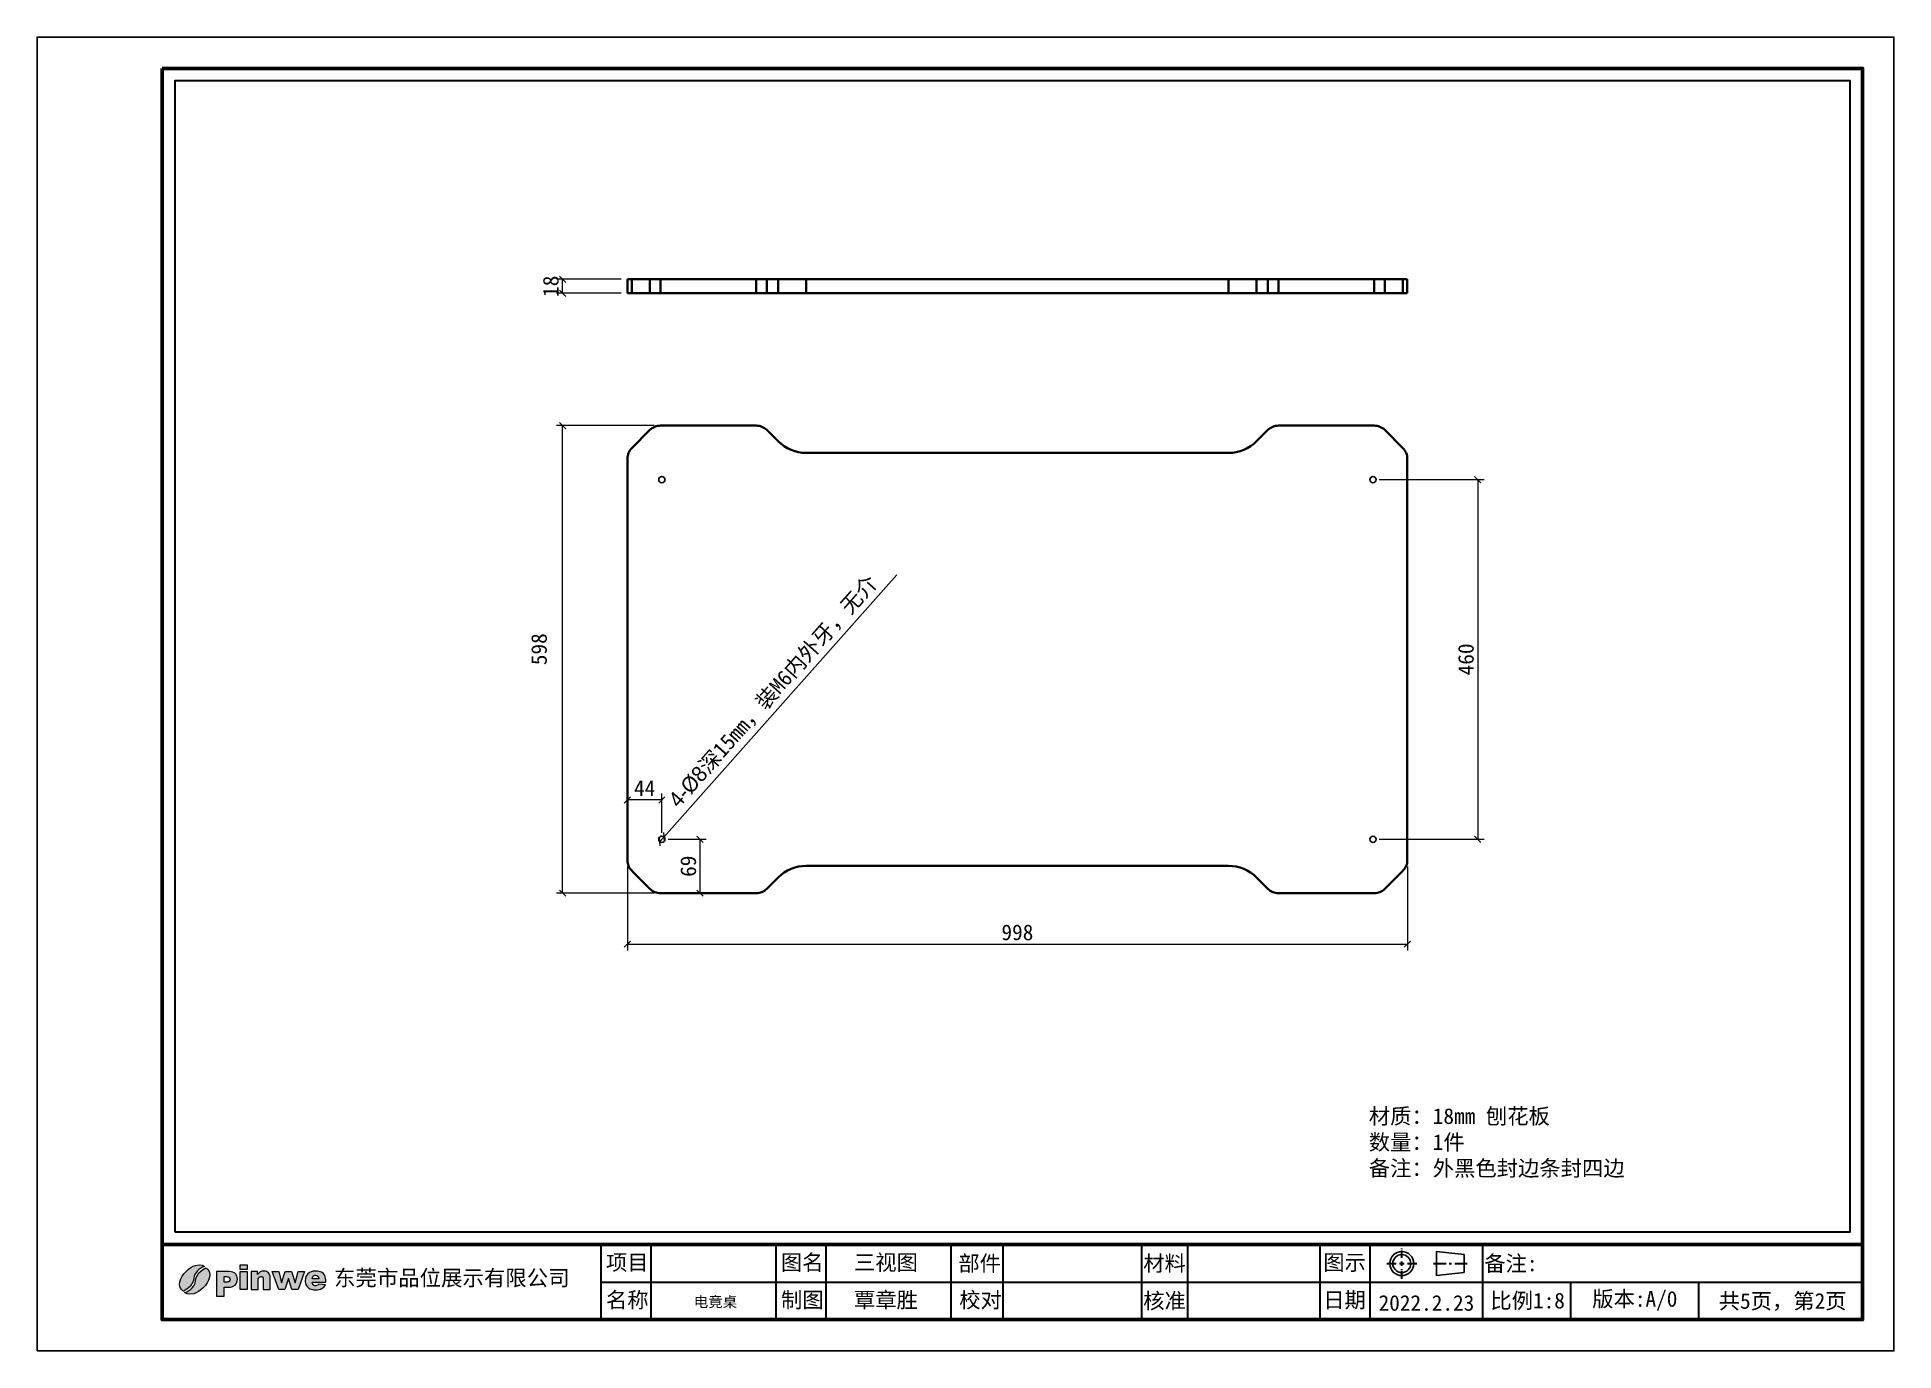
# Model space of a CAD drawing. Header units: inches. Extents: x 15389 to 49212, y -27129 to 13207.
# Drawn here: x 32869 to 35245, y 11527 to 13207 of the extents above; entities that cross this region are included whole.
import ezdxf

# ---------------------------------------------------------------- set-up
doc = ezdxf.new("R2010")
doc.units = ezdxf.units.IN
doc.header["$MEASUREMENT"] = 0
doc.linetypes.add('CENTER2', pattern=[28.575, 19.05, -3.175, 3.175, -3.175])
doc.layers.add('_U+56FE_U+5C42 1', color=7, linetype='Continuous')
for name, color, linetype, lineweight in [('图框', 5, 'Continuous', 60), ('粗实线', 7, 'Continuous', 35), ('轮廓线', 7, 'Continuous', 30)]:
    doc.layers.add(name, color=color, linetype=linetype, lineweight=lineweight)
doc.styles.add('ee', font='simfang.ttf')
doc.styles.get("Standard").update_dxf_attribs({"font": 'arial.ttf'})
doc.styles.add('宋体', font='')
doc.styles.add('样式 1', font='')
doc.styles.get('宋体').set_extended_font_data('SimSun')
doc.styles.get('样式 1').set_extended_font_data('SimSun')
doc.dimstyles.new('1-8', dxfattribs={"dimscale": 8, "dimtxt": 2.5, "dimasz": 1, "dimexe": 1, "dimexo": 1, "dimtad": 1, "dimdec": 1, "dimdsep": 46, "dimtxsty": '宋体', "dimblk": 'OBLIQUE', "dimcen": 2.5, "dimclrd": 3, "dimclre": 3, "dimclrt": 256, "dimadec": 0, "dimazin": 0, "dimtfac": 1, "dimtdec": 1, "dimtmove": 1, "dimatfit": 3, "dimfxl": 2, "dimlwd": 9, "dimlwe": 9, "dimarcsym": 1})

msp = doc.modelspace()

# ---------------------------------------------------------------- texts
at = {"lineweight": 15, "insert": (34573.5, 11809.63), "char_height": 20, "width": 418.1733, "attachment_point": 4, "style": 'ee'}
msp.add_mtext('\\P材质：18mm 刨花板\\P数量：1件\\P备注：外黑色封边条封四边', dxfattribs=at)
at = {"insert": (33249.28, 11630.58, 2.58), "char_height": 20.0908, "width": 1329.106, "attachment_point": 1}
msp.add_mtext('{\\fSimSun|b0|i0|c134|p2;东莞市品位展示有限公司}', dxfattribs=at)
at = {"layer": '轮廓线', "attachment_point": 5, "style": '样式 1'}
for s, insert, char_height, width in [('{\\fSimSun|b1|i0|c134|p2;项目}', (33624.62, 11639.25), 20, 149.7729), ('{\\fSimSun|b1|i0|c134|p2;图名}', (33848.38, 11639.25), 20, 149.7729), ('{\\fSimSun|b1|i0|c134|p2;三视图}', (33955.57, 11639.25), 20, 149.7729), ('{\\fSimSun|b1|i0|c134|p2;部件}', (34075.53, 11638.05), 20, 149.7729), ('{\\fSimSun|b1|i0|c134|p2;材料}', (34312.11, 11638.12), 20, 149.7729), ('{\\fSimSun|b1|i0|c134|p2;图示}', (34542.45, 11639.25), 20, 149.7729), ('{\\fSimSun|b1|i0|c134|p2;备注:}', (34755.28, 11637.99), 20, 149.7729), ('{\\fSimSun|b1|i0|c134|p2;名称}', (33624.58, 11591.25), 20, 149.7729), ('{\\fSimSun|b1|i0|c134|p2;电竟桌}', (33737.47, 11589.29), 13.6, 176.9097), ('{\\fSimSun|b1|i0|c134|p2;制图}', (33848.58, 11591.25), 20, 149.7729), ('{\\fSimSun|b1|i0|c134|p2;覃章胜}', (33955.57, 11591.25), 20, 149.7729), ('{\\fSimSun|b1|i0|c134|p2;校对}', (34076.67, 11591.25), 20, 149.7729), ('{\\fSimSun|b1|i0|c134|p2;核准}', (34312.11, 11590.12), 20, 149.7729), ('{\\fSimSun|b1|i0|c134|p2;日期}', (34542.45, 11591.25), 20, 149.7729), ('{\\fSimSun|b1|i0|c134|p2;2022.2.23}', (34647.22, 11588.35), 20, 144), ('{\\fSimSun|b1|i0|c134|p2;比例1:8}', (34776.73, 11590.36), 20, 135.4819), ('{\\fSimSun|b1|i0|c134|p2;版本:A/0}', (34913.89, 11591.25), 20, 163.7382), ('{\\fSimSun|b1|i0|c134|p2;共5页，第2页}', (35103.04, 11589.59), 20, 230.0387)]:
    msp.add_mtext(s, dxfattribs=dict(at, insert=insert, char_height=char_height, width=width))

# ---------------------------------------------------------------- blocks, each defined once
blk = doc.blocks.new('_Oblique')
at = {"color": 0, "linetype": 'ByBlock', "lineweight": -2}
blk.add_line((-0.5, -0.5), (0.5, 0.5), dxfattribs=at)
blk = doc.blocks.new('*D8')
at = {"color": 3, "linetype": 'Continuous', "lineweight": 9, "transparency": 16777216}
for p, q in [((33624.8, 12146.8), (33624.8, 12039.3)), ((34622.8, 12146.8), (34622.8, 12039.3)), ((33624.8, 12047.3), (34622.8, 12047.3))]:
    blk.add_line(p, q, dxfattribs=at)
at = {"layer": 'Defpoints', "color": 0, "transparency": 16777216}
for p in [(33624.8, 12154.8), (34622.8, 12154.8), (34622.8, 12047.3)]:
    blk.add_point(p, dxfattribs=at)
at = {"color": 3, "lineweight": 9, "transparency": 16777216, "xscale": 8, "yscale": 8, "zscale": 8, "rotation": 180}
blk.add_blockref('_Oblique', (33624.8, 12047.3), dxfattribs=at)
at = {"color": 3, "lineweight": 9, "transparency": 16777216, "xscale": 8, "yscale": 8, "zscale": 8}
blk.add_blockref('_Oblique', (34622.8, 12047.3), dxfattribs=at)
at = {"transparency": 16777216, "insert": (34123.8, 12062.3), "char_height": 20, "attachment_point": 5, "style": '宋体'}
blk.add_mtext('998', dxfattribs=at)
blk = doc.blocks.new('*D9')
at = {"color": 3, "linetype": 'Continuous', "lineweight": 9, "transparency": 16777216}
for p, q in [((33659, 12710.5), (33533.8, 12710.5)), ((33541.8, 12112.5), (33541.8, 12710.5)), ((33659, 12112.5), (33533.8, 12112.5))]:
    blk.add_line(p, q, dxfattribs=at)
at = {"layer": 'Defpoints', "color": 0, "transparency": 16777216}
for p in [(33541.8, 12710.5), (33667, 12710.5), (33667, 12112.5)]:
    blk.add_point(p, dxfattribs=at)
at = {"color": 3, "lineweight": 9, "transparency": 16777216, "xscale": 8, "yscale": 8, "zscale": 8}
for p, rotation in [((33541.8, 12710.5), 90), ((33541.8, 12112.5), 270)]:
    blk.add_blockref('_Oblique', p, dxfattribs=dict(at, rotation=rotation))
at = {"transparency": 16777216, "insert": (33511.8, 12424.5), "char_height": 20, "attachment_point": 5, "rotation": 90, "style": '宋体'}
blk.add_mtext('598', dxfattribs=at)
blk = doc.blocks.new('*D10')
at = {"color": 3, "linetype": 'Continuous', "lineweight": 9, "transparency": 16777216}
for p, q in [((33676.8, 12181.5), (33725.7, 12181.5)), ((33717.7, 12112.5), (33717.7, 12181.5)), ((33709.6, 12112.5), (33725.7, 12112.5))]:
    blk.add_line(p, q, dxfattribs=at)
at = {"layer": 'Defpoints', "color": 0, "transparency": 16777216}
for p in [(33668.8, 12181.5), (33717.7, 12181.5), (33701.6, 12112.5)]:
    blk.add_point(p, dxfattribs=at)
at = {"color": 3, "lineweight": 9, "transparency": 16777216, "xscale": 8, "yscale": 8, "zscale": 8}
for p, rotation in [((33717.7, 12181.5), 90), ((33717.7, 12112.5), 270)]:
    blk.add_blockref('_Oblique', p, dxfattribs=dict(at, rotation=rotation))
at = {"transparency": 16777216, "insert": (33702.7, 12147), "char_height": 20, "attachment_point": 5, "rotation": 90, "style": '宋体'}
blk.add_mtext('69', dxfattribs=at)
blk = doc.blocks.new('*D11')
at = {"color": 3, "linetype": 'Continuous', "lineweight": 9, "transparency": 16777216}
for p, q in [((33624.8, 12229.8), (33624.8, 12239.8)), ((33668.8, 12189.5), (33668.8, 12239.8)), ((33668.8, 12231.8), (33624.8, 12231.8))]:
    blk.add_line(p, q, dxfattribs=at)
at = {"layer": 'Defpoints', "color": 0, "transparency": 16777216}
for p in [(33624.8, 12231.8), (33624.8, 12221.8), (33668.8, 12181.5)]:
    blk.add_point(p, dxfattribs=at)
at = {"color": 3, "lineweight": 9, "transparency": 16777216, "xscale": 8, "yscale": 8, "zscale": 8, "rotation": 180}
blk.add_blockref('_Oblique', (33624.8, 12231.8), dxfattribs=at)
at = {"color": 3, "lineweight": 9, "transparency": 16777216, "xscale": 8, "yscale": 8, "zscale": 8}
blk.add_blockref('_Oblique', (33668.8, 12231.8), dxfattribs=at)
at = {"transparency": 16777216, "insert": (33646.8, 12246.8), "char_height": 20, "attachment_point": 5, "style": '宋体'}
blk.add_mtext('44', dxfattribs=at)
blk = doc.blocks.new('*D12')
at = {"color": 3, "linetype": 'Continuous', "lineweight": 9, "transparency": 16777216}
for p in [(33969.3, 12519.5), (33666.3, 12178.7)]:
    blk.add_line(p, (33671.3, 12184.3), dxfattribs=at)
at = {"layer": 'Defpoints', "color": 0, "transparency": 16777216}
for p in [(33666.3, 12178.7), (33671.3, 12184.3)]:
    blk.add_point(p, dxfattribs=at)
at = {"color": 3, "lineweight": 9, "transparency": 16777216, "xscale": 8, "yscale": 8, "zscale": 8}
for p, rotation in [((33671.3, 12184.3), 228.3625667029898), ((33666.3, 12178.7), 48.36256670298978)]:
    blk.add_blockref('_Oblique', p, dxfattribs=dict(at, rotation=rotation))
at = {"transparency": 16777216, "insert": (33811.9, 12370.1), "char_height": 20, "attachment_point": 5, "rotation": 48.3626, "style": '宋体'}
blk.add_mtext('{\\fGulim|b0|i0|c134|p0;4-%%C8}深15mm，装M6内外牙，无介', dxfattribs=at)
blk = doc.blocks.new('*D13')
at = {"color": 3, "linetype": 'Continuous', "lineweight": 9, "transparency": 16777216}
for p, q in [((33616.8, 12897.7), (33533.8, 12897.7)), ((33616.8, 12879.7), (33533.8, 12879.7)), ((33541.8, 12879.7), (33541.8, 12897.7))]:
    blk.add_line(p, q, dxfattribs=at)
at = {"layer": 'Defpoints', "color": 0, "transparency": 16777216}
for p in [(33541.8, 12897.7), (33624.8, 12897.7), (33624.8, 12879.7)]:
    blk.add_point(p, dxfattribs=at)
at = {"color": 3, "lineweight": 9, "transparency": 16777216, "xscale": 8, "yscale": 8, "zscale": 8}
for p, rotation in [((33541.8, 12897.7), 90), ((33541.8, 12879.7), 270)]:
    blk.add_blockref('_Oblique', p, dxfattribs=dict(at, rotation=rotation))
at = {"transparency": 16777216, "insert": (33526.8, 12888.7), "char_height": 20, "attachment_point": 5, "rotation": 90, "style": '宋体'}
blk.add_mtext('18', dxfattribs=at)
blk = doc.blocks.new('*D170')
at = {"color": 3, "lineweight": 9, "transparency": 16777216}
for p, q in [((34586.8, 12641.5), (34720.9, 12641.5)), ((34712.9, 12641.5), (34712.9, 12181.5)), ((34586.8, 12181.5), (34720.9, 12181.5))]:
    blk.add_line(p, q, dxfattribs=at)
at = {"layer": 'Defpoints', "color": 0, "transparency": 16777216}
for p in [(34578.8, 12641.5), (34578.8, 12181.5), (34712.9, 12181.5)]:
    blk.add_point(p, dxfattribs=at)
at = {"color": 3, "lineweight": 9, "transparency": 16777216, "xscale": 8, "yscale": 8, "zscale": 8}
for p, rotation in [((34712.9, 12641.5), 90), ((34712.9, 12181.5), 270)]:
    blk.add_blockref('_Oblique', p, dxfattribs=dict(at, rotation=rotation))
at = {"transparency": 16777216, "insert": (34697.9, 12411.5), "char_height": 20, "attachment_point": 5, "rotation": 90, "style": '宋体'}
blk.add_mtext('460', dxfattribs=at)

# ---------------------------------------------------------------- dimensions: what is measured, and where the dimension line sits
for base, p1, p2, picture, middle in [((33541.79, 12897.74), (33624.76, 12879.74), (33624.76, 12897.74), '*D13', (33541.79, 12888.74)), ((33541.79, 12710.48), (33667.05, 12112.48), (33667.05, 12710.48), '*D9', (33526.79, 12424.48))]:
    dim = msp.add_linear_dim(base=base, p1=p1, p2=p2, angle=90, dimstyle='1-8')
    dim.commit()
    dim.dimension.update_dxf_attribs({"geometry": picture, "text_midpoint": middle, "dimtype": 160})
at = {"color": 1}
dim = msp.add_linear_dim(base=(34712.9, 12181.48), p1=(34578.76, 12641.48), p2=(34578.76, 12181.48), angle=90, dimstyle='1-8', dxfattribs=at)
dim.commit()
dim.dimension.update_dxf_attribs({"geometry": '*D170', "text_midpoint": (34697.9, 12411.48)})
dim = msp.add_diameter_dim_2p(p1=(33666.27, 12178.67), p2=(33671.25, 12184.28), text='{\\fGulim|b0|i0|c134|p0;4-%%C8}深15mm，装M6内外牙，无介', dimstyle='1-8')
dim.commit()
dim.dimension.update_dxf_attribs({"geometry": '*D12', "text_midpoint": (33811.85, 12370.05)})
for base, p1, p2, picture, middle in [((33624.76, 12231.8), (33668.76, 12181.48), (33624.76, 12221.76), '*D11', (33646.76, 12246.8)), ((34622.76, 12047.33), (33624.76, 12154.76), (34622.76, 12154.76), '*D8', (34123.76, 12062.33))]:
    dim = msp.add_linear_dim(base=base, p1=p1, p2=p2, dimstyle='1-8')
    dim.commit()
    dim.dimension.update_dxf_attribs({"geometry": picture, "text_midpoint": middle})
dim = msp.add_linear_dim(base=(33717.71, 12181.48), p1=(33701.59, 12112.48), p2=(33668.76, 12181.48), angle=90, dimstyle='1-8')
dim.commit()
dim.dimension.update_dxf_attribs({"geometry": '*D10', "text_midpoint": (33702.71, 12146.98)})

# ---------------------------------------------------------------- hatches: boundary and pattern name
h = msp.add_hatch(color=256)
h.dxf.hatch_style = 1
edge = h.paths.add_edge_path()
edge.add_spline(control_points=[(33238.93, 11615.13), (33238.93, 11615.13), (33221.36, 11615.13), (33221.36, 11615.13), (33221.52, 11613.72), (33221.9, 11612.67), (33222.5, 11611.98), (33223.35, 11610.99), (33224.46, 11610.5), (33225.82, 11610.5), (33226.69, 11610.5), (33227.51, 11610.71), (33228.28, 11611.14), (33228.76, 11611.41), (33229.27, 11611.89), (33229.81, 11612.57), (33229.81, 11612.57), (33238.45, 11611.78), (33238.45, 11611.78), (33237.13, 11609.49), (33235.53, 11607.84), (33233.67, 11606.85), (33231.8, 11605.85), (33229.12, 11605.35), (33225.64, 11605.35), (33222.61, 11605.35), (33220.23, 11605.77), (33218.49, 11606.63), (33216.76, 11607.48), (33215.32, 11608.84), (33214.17, 11610.7), (33213.04, 11612.56), (33212.46, 11614.75), (33212.46, 11617.26), (33212.46, 11620.84), (33213.61, 11623.74), (33215.9, 11625.94), (33218.18, 11628.15), (33221.34, 11629.26), (33225.37, 11629.26), (33228.65, 11629.26), (33231.22, 11628.76), (33233.12, 11627.77), (33235.01, 11626.78), (33236.46, 11625.35), (33237.45, 11623.46), (33238.44, 11621.58), (33238.93, 11619.13), (33238.93, 11616.12), (33238.93, 11616.12), (33238.93, 11615.13), (33238.93, 11615.13)], knot_values=[0, 0, 0, 0, 1, 1, 1, 2, 2, 2, 3, 3, 3, 4, 4, 4, 5, 5, 5, 6, 6, 6, 7, 7, 7, 8, 8, 8, 9, 9, 9, 10, 10, 10, 11, 11, 11, 12, 12, 12, 13, 13, 13, 14, 14, 14, 15, 15, 15, 16, 16, 16, 17, 17, 17, 17], degree=3, periodic=0)
edge = h.paths.add_edge_path(flags=16)
edge.add_spline(control_points=[(33230.03, 11619.31), (33229.87, 11621.01), (33229.4, 11622.23), (33228.66, 11622.96), (33227.92, 11623.7), (33226.95, 11624.07), (33225.74, 11624.07), (33224.35, 11624.07), (33223.23, 11623.51), (33222.39, 11622.4), (33221.87, 11621.71), (33221.53, 11620.68), (33221.38, 11619.31), (33221.38, 11619.31), (33230.03, 11619.31), (33230.03, 11619.31)], knot_values=[0, 0, 0, 0, 1, 1, 1, 2, 2, 2, 3, 3, 3, 4, 4, 4, 5, 5, 5, 5], degree=3, periodic=0)
h.paths.add_polyline_path([(33170.09, 11628.73), (33178.55, 11628.73), (33182.23, 11614.38), (33186.9, 11628.73), (33194.74, 11628.73), (33199.56, 11614.36), (33203.25, 11628.73), (33211.66, 11628.73), (33203.26, 11605.88), (33195.48, 11605.88), (33190.85, 11619.63), (33186.38, 11605.88), (33178.56, 11605.88)])
edge = h.paths.add_edge_path()
edge.add_spline(control_points=[(33143.42, 11628.73), (33143.42, 11628.73), (33151.58, 11628.73), (33151.58, 11628.73), (33151.58, 11628.73), (33151.58, 11625.01), (33151.58, 11625.01), (33152.8, 11626.54), (33154.03, 11627.63), (33155.27, 11628.28), (33156.52, 11628.93), (33158.03, 11629.26), (33159.82, 11629.26), (33162.25, 11629.26), (33164.13, 11628.54), (33165.51, 11627.1), (33166.87, 11625.66), (33167.55, 11623.43), (33167.55, 11620.41), (33167.55, 11620.41), (33167.55, 11605.88), (33167.55, 11605.88), (33167.55, 11605.88), (33158.75, 11605.88), (33158.75, 11605.88), (33158.75, 11605.88), (33158.75, 11618.45), (33158.75, 11618.45), (33158.75, 11619.89), (33158.48, 11620.9), (33157.95, 11621.5), (33157.42, 11622.09), (33156.68, 11622.39), (33155.73, 11622.39), (33154.68, 11622.39), (33153.82, 11621.99), (33153.17, 11621.19), (33152.51, 11620.38), (33152.18, 11618.94), (33152.18, 11616.86), (33152.18, 11616.86), (33152.18, 11605.88), (33152.18, 11605.88), (33152.18, 11605.88), (33143.42, 11605.88), (33143.42, 11605.88), (33143.42, 11605.88), (33143.42, 11628.73), (33143.42, 11628.73)], knot_values=[0, 0, 0, 0, 1, 1, 1, 2, 2, 2, 3, 3, 3, 4, 4, 4, 5, 5, 5, 6, 6, 6, 7, 7, 7, 8, 8, 8, 9, 9, 9, 10, 10, 10, 11, 11, 11, 12, 12, 12, 13, 13, 13, 14, 14, 14, 15, 15, 15, 16, 16, 16, 16], degree=3, periodic=0)
h.paths.add_polyline_path([(33129.21, 11637.41), (33137.98, 11637.41), (33137.98, 11631.46), (33129.21, 11631.46)])
h.paths.add_polyline_path([(33129.21, 11628.73), (33137.98, 11628.73), (33137.98, 11605.88), (33129.21, 11605.88)])
edge = h.paths.add_edge_path()
edge.add_spline(control_points=[(33098.94, 11628.58), (33098.94, 11628.58), (33115.15, 11628.58), (33115.15, 11628.58), (33118.68, 11628.58), (33121.32, 11627.74), (33123.08, 11626.06), (33124.84, 11624.38), (33125.72, 11621.99), (33125.72, 11618.88), (33125.72, 11615.7), (33124.75, 11613.2), (33122.84, 11611.41), (33120.92, 11609.61), (33117.99, 11608.72), (33114.06, 11608.72), (33114.06, 11608.72), (33108.72, 11608.72), (33108.72, 11608.72), (33108.72, 11608.72), (33108.72, 11597.05), (33108.72, 11597.05), (33108.72, 11597.05), (33098.94, 11597.05), (33098.94, 11597.05), (33098.94, 11597.05), (33098.94, 11628.58), (33098.94, 11628.58)], knot_values=[0, 0, 0, 0, 1, 1, 1, 2, 2, 2, 3, 3, 3, 4, 4, 4, 5, 5, 5, 6, 6, 6, 7, 7, 7, 8, 8, 8, 9, 9, 9, 9], degree=3, periodic=0)
edge = h.paths.add_edge_path(flags=16)
edge.add_spline(control_points=[(33108.72, 11615.1), (33108.72, 11615.1), (33111.12, 11615.1), (33111.12, 11615.1), (33113.01, 11615.1), (33114.34, 11615.43), (33115.1, 11616.09), (33115.87, 11616.74), (33116.25, 11617.58), (33116.25, 11618.6), (33116.25, 11619.59), (33115.92, 11620.42), (33115.25, 11621.11), (33114.59, 11621.8), (33113.34, 11622.15), (33111.51, 11622.15), (33111.51, 11622.15), (33108.72, 11622.15), (33108.72, 11622.15), (33108.72, 11622.15), (33108.72, 11615.1), (33108.72, 11615.1)], knot_values=[0, 0, 0, 0, 1, 1, 1, 2, 2, 2, 3, 3, 3, 4, 4, 4, 5, 5, 5, 6, 6, 6, 7, 7, 7, 7], degree=3, periodic=0)
edge = h.paths.add_edge_path()
edge.add_spline(control_points=[(33058.15, 11601.78), (33058.15, 11601.78), (33062.5, 11598.04), (33069.97, 11600.29), (33077.45, 11602.53), (33087.78, 11611.53), (33089.89, 11621.31), (33091.99, 11631.1), (33084.99, 11633.24), (33084.99, 11633.24), (33084.99, 11633.24), (33072.76, 11627.53), (33072.15, 11617.27), (33071.53, 11607.01), (33060.05, 11601.92), (33058.15, 11601.78)], knot_values=[0, 0, 0, 0, 1, 1, 1, 2, 2, 2, 3, 3, 3, 4, 4, 4, 5, 5, 5, 5], degree=3, periodic=0)
edge = h.paths.add_edge_path()
edge.add_spline(control_points=[(33083.76, 11635.1), (33083.76, 11635.1), (33079.42, 11638.84), (33071.94, 11636.59), (33064.47, 11634.35), (33054.13, 11625.35), (33052.03, 11615.57), (33049.92, 11605.78), (33056.93, 11603.65), (33056.93, 11603.65), (33056.93, 11603.65), (33069.16, 11609.35), (33069.77, 11619.61), (33070.38, 11629.87), (33081.86, 11634.96), (33083.76, 11635.1)], knot_values=[0, 0, 0, 0, 1, 1, 1, 2, 2, 2, 3, 3, 3, 4, 4, 4, 5, 5, 5, 5], degree=3, periodic=0)

# ---------------------------------------------------------------- linework, layer by layer
at = {"lineweight": 25}
for p, q in [((34660.18, 11654.19), (34660.18, 11623.47)), ((34695.38, 11650.35), (34660.18, 11654.19)), ((34695.38, 11650.35), (34695.38, 11627.31)), ((34695.38, 11627.31), (34660.18, 11623.47))]:
    msp.add_line(p, q, dxfattribs=at)
for centre in [(33668.76, 12641.48), (34578.76, 12641.48), (33668.76, 12181.48), (34578.76, 12181.48)]:
    msp.add_circle(centre, 4)
for radius in [15.36, 11.52]:
    msp.add_circle((34615.72, 11638.83), radius, dxfattribs=at)
at = {"layer": '_U+56FE_U+5C42 1', "lineweight": 0}
for points in [[(33129.21, 11637.41), (33137.98, 11637.41), (33137.98, 11631.46), (33129.21, 11631.46), (33129.21, 11637.41)], [(33129.21, 11628.73), (33137.98, 11628.73), (33137.98, 11605.88), (33129.21, 11605.88), (33129.21, 11628.73)], [(33170.09, 11628.73), (33178.55, 11628.73), (33182.23, 11614.38), (33186.9, 11628.73), (33194.74, 11628.73), (33199.56, 11614.36), (33203.25, 11628.73), (33211.66, 11628.73), (33203.26, 11605.88), (33195.48, 11605.88), (33190.85, 11619.63), (33186.38, 11605.88), (33178.56, 11605.88), (33170.09, 11628.73)]]:
    msp.add_lwpolyline(points, dxfattribs=at)
for points, knots in [([(33083.76, 11635.1), (33083.76, 11635.1), (33079.42, 11638.84), (33071.94, 11636.59), (33064.47, 11634.35), (33054.13, 11625.35), (33052.03, 11615.57), (33049.92, 11605.78), (33056.93, 11603.65), (33056.93, 11603.65), (33056.93, 11603.65), (33069.16, 11609.35), (33069.77, 11619.61), (33070.38, 11629.87), (33081.86, 11634.96), (33083.76, 11635.1)], [0, 0, 0, 0, 1, 1, 1, 2, 2, 2, 3, 3, 3, 4, 4, 4, 5, 5, 5, 5]), ([(33058.15, 11601.78), (33058.15, 11601.78), (33062.5, 11598.04), (33069.97, 11600.29), (33077.45, 11602.53), (33087.78, 11611.53), (33089.89, 11621.31), (33091.99, 11631.1), (33084.99, 11633.24), (33084.99, 11633.24), (33084.99, 11633.24), (33072.76, 11627.53), (33072.15, 11617.27), (33071.53, 11607.01), (33060.05, 11601.92), (33058.15, 11601.78)], [0, 0, 0, 0, 1, 1, 1, 2, 2, 2, 3, 3, 3, 4, 4, 4, 5, 5, 5, 5]), ([(33098.94, 11628.58), (33098.94, 11628.58), (33115.15, 11628.58), (33115.15, 11628.58), (33118.68, 11628.58), (33121.32, 11627.74), (33123.08, 11626.06), (33124.84, 11624.38), (33125.72, 11621.99), (33125.72, 11618.88), (33125.72, 11615.7), (33124.75, 11613.2), (33122.84, 11611.41), (33120.92, 11609.61), (33117.99, 11608.72), (33114.06, 11608.72), (33114.06, 11608.72), (33108.72, 11608.72), (33108.72, 11608.72), (33108.72, 11608.72), (33108.72, 11597.05), (33108.72, 11597.05), (33108.72, 11597.05), (33098.94, 11597.05), (33098.94, 11597.05), (33098.94, 11597.05), (33098.94, 11628.58), (33098.94, 11628.58)], [0, 0, 0, 0, 1, 1, 1, 2, 2, 2, 3, 3, 3, 4, 4, 4, 5, 5, 5, 6, 6, 6, 7, 7, 7, 8, 8, 8, 9, 9, 9, 9]), ([(33108.72, 11615.1), (33108.72, 11615.1), (33111.12, 11615.1), (33111.12, 11615.1), (33113.01, 11615.1), (33114.34, 11615.43), (33115.1, 11616.09), (33115.87, 11616.74), (33116.25, 11617.58), (33116.25, 11618.6), (33116.25, 11619.59), (33115.92, 11620.42), (33115.25, 11621.11), (33114.59, 11621.8), (33113.34, 11622.15), (33111.51, 11622.15), (33111.51, 11622.15), (33108.72, 11622.15), (33108.72, 11622.15), (33108.72, 11622.15), (33108.72, 11615.1), (33108.72, 11615.1)], [0, 0, 0, 0, 1, 1, 1, 2, 2, 2, 3, 3, 3, 4, 4, 4, 5, 5, 5, 6, 6, 6, 7, 7, 7, 7]), ([(33143.42, 11628.73), (33143.42, 11628.73), (33151.58, 11628.73), (33151.58, 11628.73), (33151.58, 11628.73), (33151.58, 11625.01), (33151.58, 11625.01), (33152.8, 11626.54), (33154.03, 11627.63), (33155.27, 11628.28), (33156.52, 11628.93), (33158.03, 11629.26), (33159.82, 11629.26), (33162.25, 11629.26), (33164.13, 11628.54), (33165.51, 11627.1), (33166.87, 11625.66), (33167.55, 11623.43), (33167.55, 11620.41), (33167.55, 11620.41), (33167.55, 11605.88), (33167.55, 11605.88), (33167.55, 11605.88), (33158.75, 11605.88), (33158.75, 11605.88), (33158.75, 11605.88), (33158.75, 11618.45), (33158.75, 11618.45), (33158.75, 11619.89), (33158.48, 11620.9), (33157.95, 11621.5), (33157.42, 11622.09), (33156.68, 11622.39), (33155.73, 11622.39), (33154.68, 11622.39), (33153.82, 11621.99), (33153.17, 11621.19), (33152.51, 11620.38), (33152.18, 11618.94), (33152.18, 11616.86), (33152.18, 11616.86), (33152.18, 11605.88), (33152.18, 11605.88), (33152.18, 11605.88), (33143.42, 11605.88), (33143.42, 11605.88), (33143.42, 11605.88), (33143.42, 11628.73), (33143.42, 11628.73)], [0, 0, 0, 0, 1, 1, 1, 2, 2, 2, 3, 3, 3, 4, 4, 4, 5, 5, 5, 6, 6, 6, 7, 7, 7, 8, 8, 8, 9, 9, 9, 10, 10, 10, 11, 11, 11, 12, 12, 12, 13, 13, 13, 14, 14, 14, 15, 15, 15, 16, 16, 16, 16]), ([(33238.93, 11615.13), (33238.93, 11615.13), (33221.36, 11615.13), (33221.36, 11615.13), (33221.52, 11613.72), (33221.9, 11612.67), (33222.5, 11611.98), (33223.35, 11610.99), (33224.46, 11610.5), (33225.82, 11610.5), (33226.69, 11610.5), (33227.51, 11610.71), (33228.28, 11611.14), (33228.76, 11611.41), (33229.27, 11611.89), (33229.81, 11612.57), (33229.81, 11612.57), (33238.45, 11611.78), (33238.45, 11611.78), (33237.13, 11609.49), (33235.53, 11607.84), (33233.67, 11606.85), (33231.8, 11605.85), (33229.12, 11605.35), (33225.64, 11605.35), (33222.61, 11605.35), (33220.23, 11605.77), (33218.49, 11606.63), (33216.76, 11607.48), (33215.32, 11608.84), (33214.17, 11610.7), (33213.04, 11612.56), (33212.46, 11614.75), (33212.46, 11617.26), (33212.46, 11620.84), (33213.61, 11623.74), (33215.9, 11625.94), (33218.18, 11628.15), (33221.34, 11629.26), (33225.37, 11629.26), (33228.65, 11629.26), (33231.22, 11628.76), (33233.12, 11627.77), (33235.01, 11626.78), (33236.46, 11625.35), (33237.45, 11623.46), (33238.44, 11621.58), (33238.93, 11619.13), (33238.93, 11616.12), (33238.93, 11616.12), (33238.93, 11615.13), (33238.93, 11615.13)], [0, 0, 0, 0, 1, 1, 1, 2, 2, 2, 3, 3, 3, 4, 4, 4, 5, 5, 5, 6, 6, 6, 7, 7, 7, 8, 8, 8, 9, 9, 9, 10, 10, 10, 11, 11, 11, 12, 12, 12, 13, 13, 13, 14, 14, 14, 15, 15, 15, 16, 16, 16, 17, 17, 17, 17]), ([(33230.03, 11619.31), (33229.87, 11621.01), (33229.4, 11622.23), (33228.66, 11622.96), (33227.92, 11623.7), (33226.95, 11624.07), (33225.74, 11624.07), (33224.35, 11624.07), (33223.23, 11623.51), (33222.39, 11622.4), (33221.87, 11621.71), (33221.53, 11620.68), (33221.38, 11619.31), (33221.38, 11619.31), (33230.03, 11619.31), (33230.03, 11619.31)], [0, 0, 0, 0, 1, 1, 1, 2, 2, 2, 3, 3, 3, 4, 4, 4, 5, 5, 5, 5])]:
    msp.add_open_spline(points, degree=3, knots=knots, dxfattribs=at)
at = {"layer": 'Defpoints'}
msp.add_lwpolyline([(32869.38, 11527.25), (35245.38, 11527.25), (35245.38, 13207.25), (32869.38, 13207.25)], close=True, dxfattribs=at)
at = {"layer": '图框', "color": 32}
msp.add_lwpolyline([(33029.38, 13167.25), (35205.38, 13167.25), (35205.38, 11567.25), (33029.38, 11567.25)], close=True, dxfattribs=at)
msp.add_lwpolyline([(33029.38, 11663.25), (35205.38, 11663.25)], dxfattribs=at)
at = {"layer": '粗实线'}
for p, q in [((33624.76, 12897.74), (33624.76, 12879.74)), ((33624.76, 12897.74), (33630.33, 12897.74)), ((33624.76, 12879.74), (33630.33, 12879.74)), ((33630.33, 12897.74), (33630.33, 12879.74)), ((33630.33, 12897.74), (33653.61, 12897.74)), ((33630.33, 12879.74), (33653.61, 12879.74)), ((33653.61, 12897.74), (33653.61, 12879.74)), ((33653.61, 12897.74), (33667.05, 12897.74)), ((33653.61, 12879.74), (33667.05, 12879.74)), ((33667.05, 12897.74), (33667.05, 12879.74)), ((33667.05, 12897.74), (33789.62, 12897.74)), ((33667.05, 12879.74), (33789.62, 12879.74)), ((33789.62, 12897.74), (33789.62, 12879.74)), ((33789.62, 12897.74), (33803.06, 12897.74)), ((33789.62, 12879.74), (33803.06, 12879.74)), ((33803.06, 12897.74), (33803.06, 12879.74)), ((33803.06, 12897.74), (33817.55, 12897.74)), ((33803.06, 12879.74), (33817.55, 12879.74)), ((33817.55, 12897.74), (33817.55, 12879.74)), ((33817.55, 12897.74), (33853.62, 12897.74)), ((33817.55, 12879.74), (33853.62, 12879.74)), ((33853.62, 12897.74), (33853.62, 12879.74)), ((33853.62, 12897.74), (34393.91, 12897.74)), ((33853.62, 12879.74), (34393.91, 12879.74)), ((34393.91, 12897.74), (34393.91, 12879.74)), ((34393.91, 12897.74), (34429.97, 12897.74)), ((34393.91, 12879.74), (34429.97, 12879.74)), ((34429.97, 12897.74), (34429.97, 12879.74)), ((34429.97, 12897.74), (34444.47, 12897.74)), ((34429.97, 12879.74), (34444.47, 12879.74)), ((34444.47, 12897.74), (34444.47, 12879.74)), ((34444.47, 12897.74), (34457.9, 12897.74)), ((34444.47, 12879.74), (34457.9, 12879.74)), ((34457.9, 12897.74), (34457.9, 12879.74)), ((34457.9, 12897.74), (34580.48, 12897.74)), ((34457.9, 12879.74), (34580.48, 12879.74)), ((34580.48, 12897.74), (34580.48, 12879.74)), ((34580.48, 12897.74), (34593.91, 12897.74)), ((34580.48, 12879.74), (34593.91, 12879.74)), ((34593.91, 12897.74), (34593.91, 12879.74)), ((34593.91, 12897.74), (34617.2, 12897.74)), ((34593.91, 12879.74), (34617.2, 12879.74)), ((34617.2, 12897.74), (34617.2, 12879.74)), ((34617.2, 12897.74), (34622.76, 12897.74)), ((34617.2, 12879.74), (34622.76, 12879.74)), ((34622.76, 12897.74), (34622.76, 12879.74)), ((33630.33, 12681.63), (33653.61, 12704.91)), ((33667.05, 12710.48), (33789.62, 12710.48)), ((33803.06, 12704.91), (33817.55, 12690.41)), ((34429.97, 12690.41), (34444.47, 12704.91)), ((34457.9, 12710.48), (34580.48, 12710.48)), ((34593.91, 12704.91), (34617.2, 12681.63)), ((33624.76, 12154.76), (33624.76, 12668.19)), ((33853.62, 12675.48), (34393.91, 12675.48)), ((34622.76, 12668.19), (34622.76, 12154.76)), ((34393.91, 12147.48), (33853.62, 12147.48)), ((33653.61, 12118.04), (33630.33, 12141.32)), ((33817.55, 12132.54), (33803.06, 12118.04)), ((34444.47, 12118.04), (34429.97, 12132.54)), ((34617.2, 12141.32), (34593.91, 12118.04)), ((33789.62, 12112.48), (33667.05, 12112.48)), ((34580.48, 12112.48), (34457.9, 12112.48))]:
    msp.add_line(p, q, dxfattribs=at)
for centre, radius, start, end in [((33667.05, 12691.48), 19, 90, 135), ((33789.62, 12691.48), 19, 45, 90), ((33853.62, 12726.48), 51, 225, 270), ((34393.91, 12726.48), 51, 270, 315), ((34457.9, 12691.48), 19, 90, 135), ((34580.48, 12691.48), 19, 45, 90), ((33643.76, 12668.19), 19, 135, 180), ((34603.76, 12668.19), 19, 0, 45), ((33643.76, 12154.76), 19, 180, 225), ((33853.62, 12096.48), 51, 90, 135), ((34393.91, 12096.48), 51, 45, 90), ((34603.76, 12154.76), 19, 315, 0), ((33667.05, 12131.48), 19, 225, 270), ((33789.62, 12131.48), 19, 270, 315), ((34457.9, 12131.48), 19, 225, 270), ((34580.48, 12131.48), 19, 270, 315)]:
    msp.add_arc(centre, radius, start, end, dxfattribs=at)
at = {"layer": '轮廓线'}
for p, q in [((33591.22, 11567.25), (33591.22, 11663.25)), ((33655.22, 11567.25), (33655.22, 11663.25)), ((33815.22, 11567.25), (33815.22, 11663.25)), ((33879.22, 11567.25), (33879.22, 11663.25)), ((34039.22, 11567.25), (34039.22, 11663.25)), ((34105.59, 11567.25), (34105.59, 11663.25)), ((34283.24, 11567.25), (34283.24, 11663.25)), ((34341.71, 11567.25), (34341.71, 11663.25)), ((34511.22, 11567.25), (34511.22, 11663.25)), ((34575.22, 11567.25), (34575.22, 11663.25)), ((34719.22, 11615.25), (34719.22, 11663.25)), ((34656.18, 11638.83), (34672.3, 11638.83)), ((34676.3, 11638.83), (34679.41, 11638.83)), ((34683.41, 11638.83), (34699.38, 11638.83)), ((33591.22, 11615.25), (35205.38, 11615.25)), ((34719.22, 11567.25), (34719.22, 11615.25)), ((34832.02, 11567.25), (34832.02, 11615.25)), ((34995.76, 11567.25), (34995.76, 11615.25))]:
    msp.add_line(p, q, dxfattribs=at)
at = {"layer": '轮廓线', "linetype": 'CENTER2', "ltscale": 0.5}
for p, q in [((34615.72, 11646.07), (34615.72, 11658.19)), ((34615.72, 11635.99), (34615.72, 11641.67)), ((34615.72, 11619.47), (34615.72, 11631.6))]:
    msp.add_line(p, q, dxfattribs=at)
at = {"layer": '轮廓线', "linetype": 'CENTER2'}
for p, q in [((34596.36, 11638.83), (34608.49, 11638.83)), ((34612.88, 11638.83), (34618.56, 11638.83)), ((34622.95, 11638.83), (34635.08, 11638.83))]:
    msp.add_line(p, q, dxfattribs=at)
at = {"layer": '轮廓线', "color": 7}
msp.add_lwpolyline([(33045.38, 11679.25), (35189.38, 11679.25), (35189.38, 13151.25), (33045.38, 13151.25)], close=True, dxfattribs=at)

msp.set_redraw_order([(e.dxf.handle, doc.entitydb.next_handle()) for e in msp.query("TEXT MTEXT ATTDEF DIMENSION ARC_DIMENSION")])  # texts and dimensions are drawn at this point

doc.saveas('drawing.dxf')
